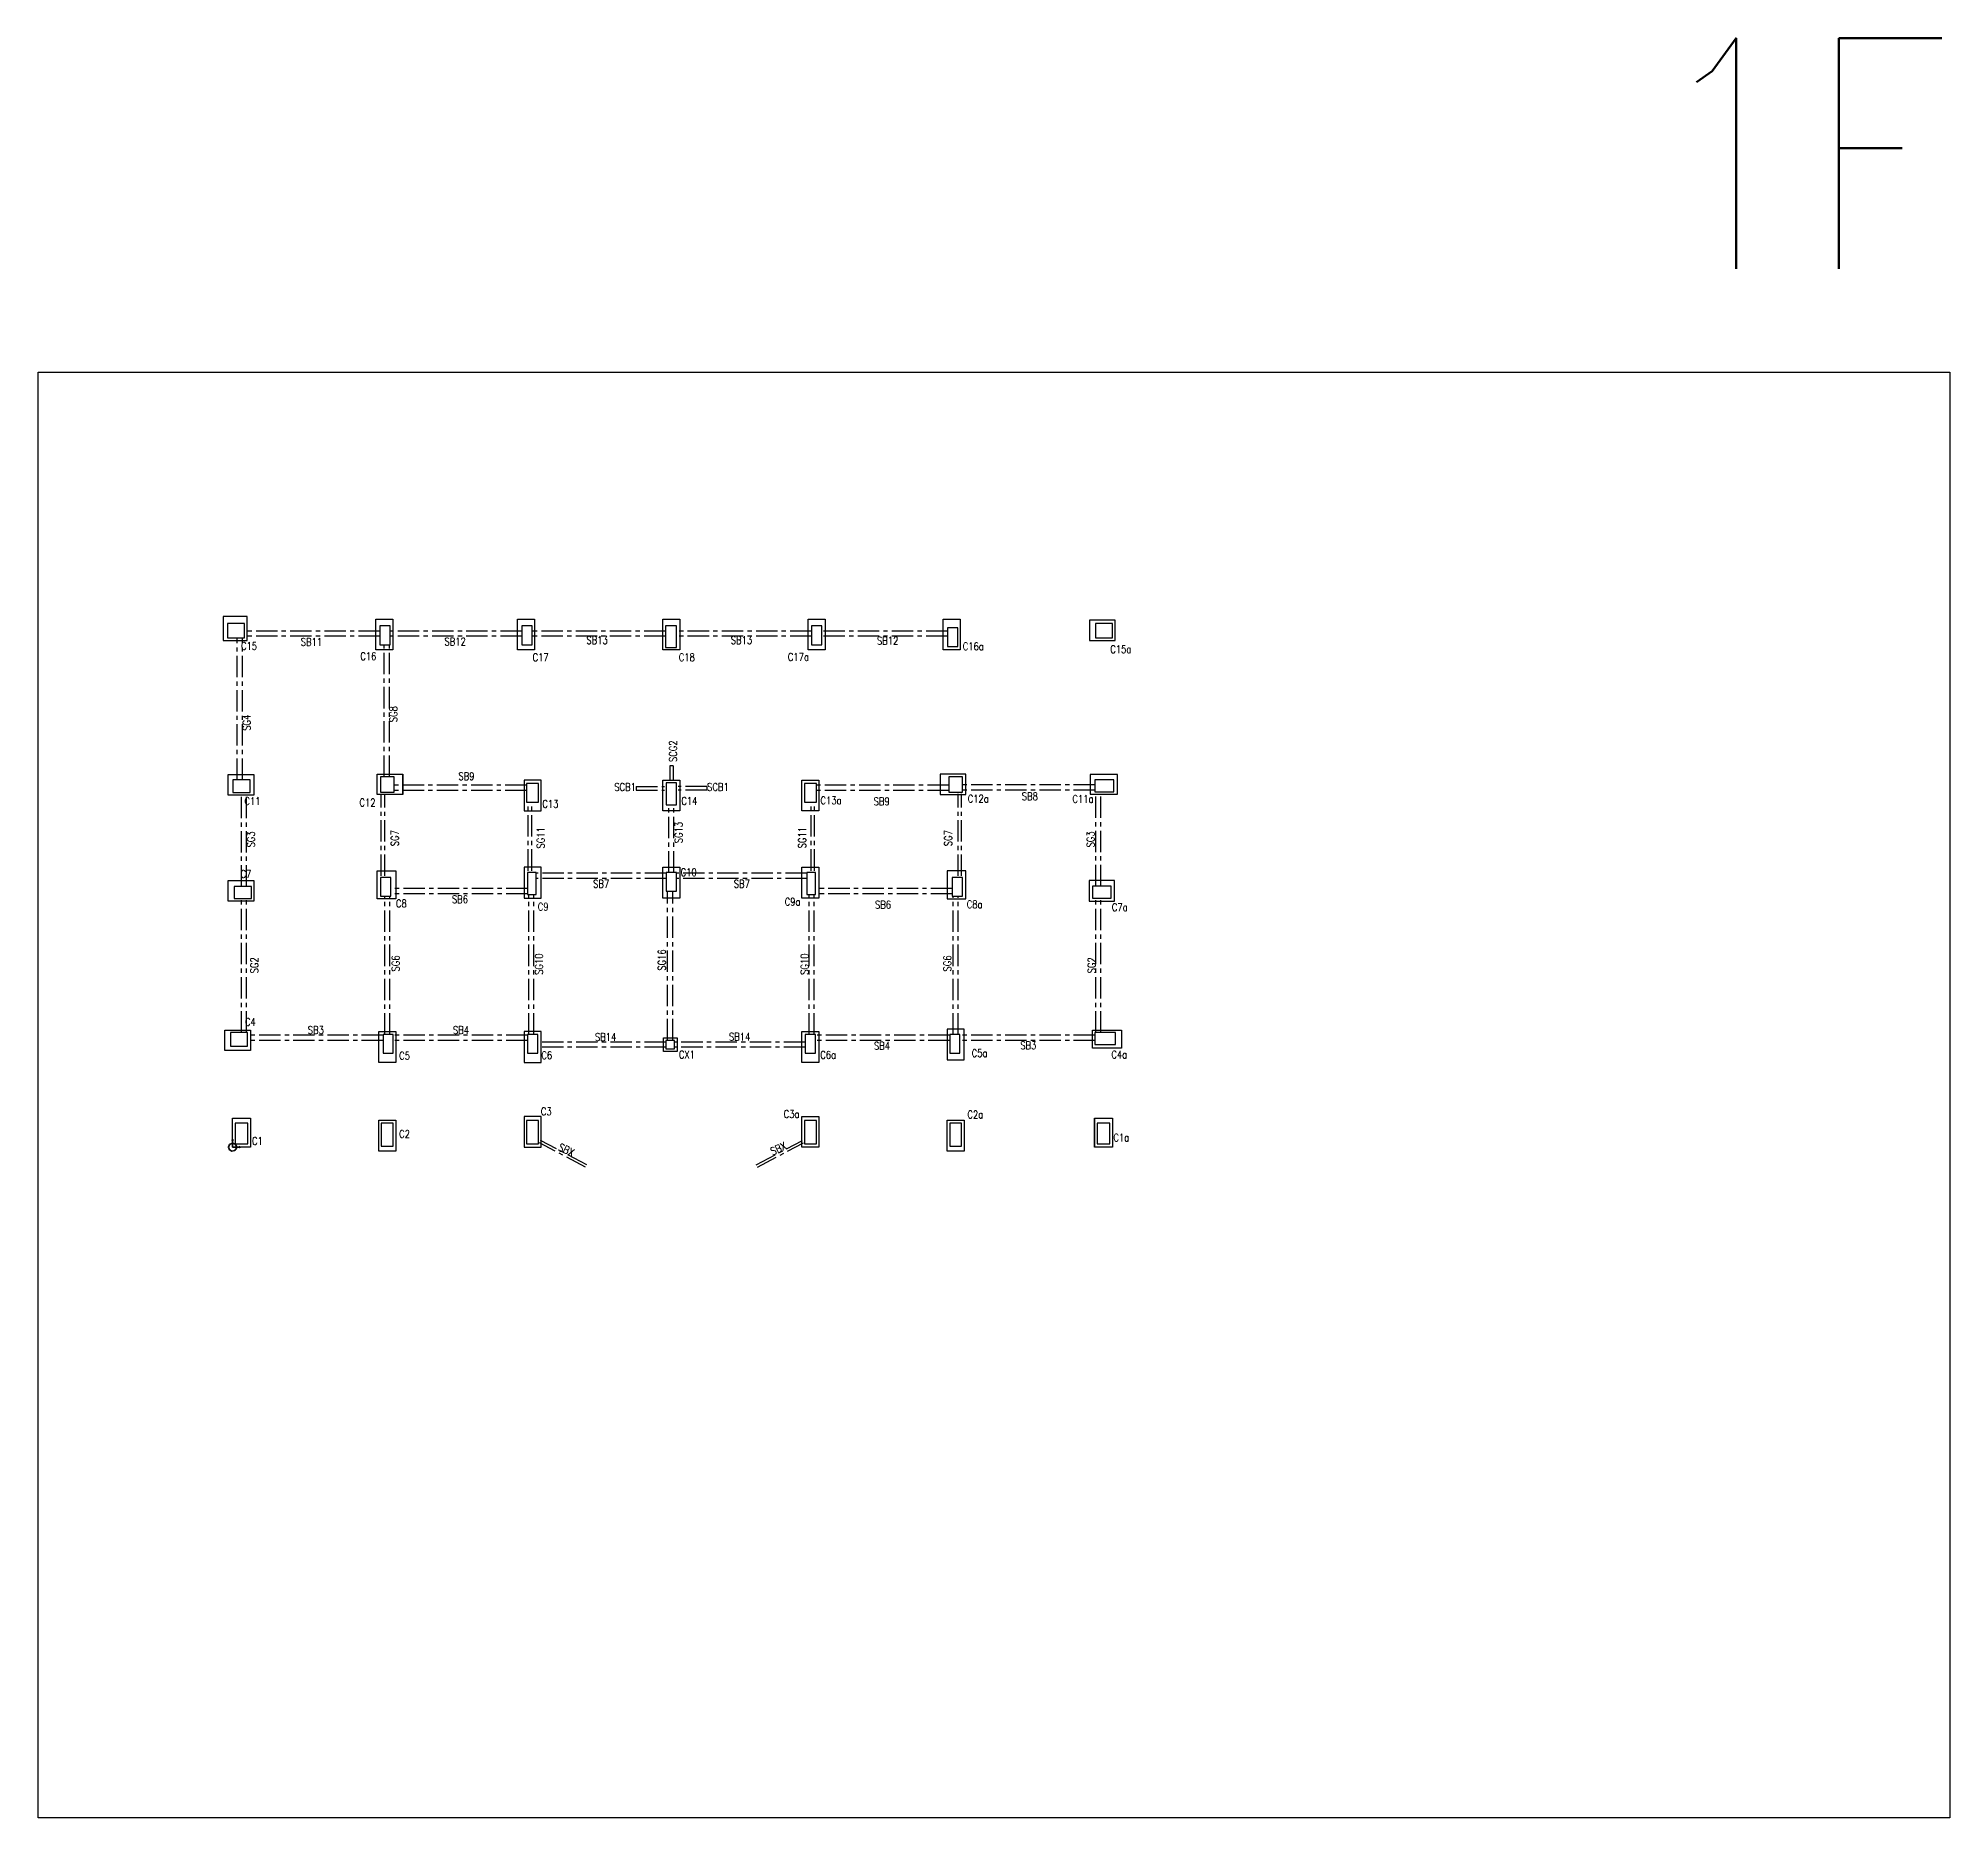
# Model space of a CAD drawing. Header units: millimetres. Extents: x 79095 to 169372, y 0 to 10446.
# Drawn here: x 79095 to 90277, y 0 to 10415 of the extents above; entities that cross this region are included whole.
import ezdxf
from ezdxf.enums import TextEntityAlignment as Align

# ---------------------------------------------------------------- set-up
doc = ezdxf.new("R2010")
doc.units = ezdxf.units.MM
doc.header["$LTSCALE"] = 100
doc.header["$MEASUREMENT"] = 0
doc.linetypes.add('CENTER', pattern=[2, 1.25, -0.25, 0.25, -0.25])
for name, color, linetype in [('TC-COLUMN', 1, 'Continuous'), ('TC-TB', 2, 'Continuous'), ('TC-TC', 4, 'Continuous'), ('TC-鋼柱', 11, 'Continuous')]:
    doc.layers.add(name, color=color, linetype=linetype)
doc.layers.add('TC-鋼粱', color=183, linetype='CENTER', plot=False)
doc.styles.add('TXT', font='TXT.shx', dxfattribs={"width": 0.8, "bigfont": 'ae.shx'})

msp = doc.modelspace()

# ---------------------------------------------------------------- texts
at = {"layer": 'Defpoints', "style": 'TXT', "width": 0.8}
msp.add_text('1F', height=1350, dxfattribs=at).set_placement((90277, 8660), align=Align.BOTTOM_RIGHT)
at = {"layer": 'TC-TB', "style": 'TXT', "width": 0.8}
for s, p in [('SB11', (80693, 6882)), ('SB12', (81534, 6884)), ('SB13', (82364, 6892)), ('SB13', (83209, 6892)), ('SB12', (84064, 6889)), ('SB9', (81600, 6096, 0)), ('SCB1', (82528, 6033)), ('SCB1', (83071, 6033)), ('SB9', (84029, 5949, 0)), ('SB8', (84896, 5978, 0)), ('SB7', (82388, 5466, 0)), ('SB7', (83211, 5466, 0)), ('SB6', (81562, 5376)), ('SB6', (84037, 5344)), ('SB3', (80719, 4610)), ('SB4', (81568, 4610)), ('SB14', (82414, 4570, 0)), ('SB14', (83198, 4571, 0)), ('SB4', (84031, 4518)), ('SB3', (84887, 4521))]:
    msp.add_text(s, height=45, dxfattribs=at).set_placement(p, align=Align.MIDDLE_CENTER)
for s, rotation, p in [('SG8', 90, (81173, 6459)), ('SG4', 90, (80314, 6409)), ('SCG2', 90, (82809, 6242)), ('SG13', 90, (82841, 5766)), ('SG3', 90, (80339, 5726)), ('SG7', 90, (81181, 5733, 0)), ('SG11', 90, (82035, 5735, 0)), ('SG11', 90, (83564, 5736, 0)), ('SG7', 90, (84418, 5733, 0)), ('SG3', 90, (85251, 5726)), ('SG6', 90, (81186, 5000)), ('SG10', 90, (82024, 4996)), ('SG16', 90, (82743, 5020, 0)), ('SG10', 90, (83578, 4996)), ('SG6', 90, (84414, 5000)), ('SG2', 90, (80359, 4989)), ('SG2', 90, (85257, 4989)), ('SBX', 335.4679, (82185, 3909, 0)), ('SBX', 24.5321, (83425, 3917, 0))]:
    msp.add_text(s, height=45, rotation=rotation, dxfattribs=at).set_placement(p, align=Align.MIDDLE_CENTER)
at = {"layer": 'TC-TC', "style": 'TXT', "width": 0.8}
for s, p in [('C15', (80328, 6858)), ('C16a', (84565, 6856)), ('C15a', (85428, 6839)), ('C16', (81026, 6798)), ('C17', (82034, 6792)), ('C18', (82889, 6792)), ('C17a', (83542, 6794)), ('C11', (80348, 5950)), ('C12', (81021, 5942, 0)), ('C13', (82091, 5934, 0)), ('C14', (82904, 5951)), ('C13a', (83733, 5954, 0)), ('C12a', (84594, 5964, 0)), ('C11a', (85207, 5963)), ('C7', (80310, 5524)), ('C10', (82900, 5534)), ('C8', (81219, 5351, 0)), ('C9a', (83508, 5361)), ('C8a', (84573, 5346, 0)), ('C9', (82049, 5332)), ('C7a', (85422, 5329)), ('C4', (80336, 4658)), ('C5', (81238, 4460)), ('C6', (82070, 4463)), ('CX1', (82890, 4467)), ('C6a', (83716, 4465)), ('C5a', (84602, 4475)), ('C4a', (85419, 4467)), ('C3', (82067, 4134)), ('C3a', (83502, 4119)), ('C2a', (84577, 4116)), ('C1', (80377, 3961)), ('C2', (81238, 4002)), ('C1a', (85431, 3981))]:
    msp.add_text(s, height=45, dxfattribs=at).set_placement(p, align=Align.MIDDLE_CENTER)

# ---------------------------------------------------------------- blocks, each defined once
blk = doc.blocks.new('origin')
at = {"color": 3, "lineweight": 35}
blk.add_line((0, 0), (0, 39), dxfattribs=at)
at = {"color": 1, "lineweight": 35}
blk.add_line((0, 0), (39, 0), dxfattribs=at)
at = {"color": 7, "lineweight": 35, "true_color": 0xffffff}
blk.add_lwpolyline([(0, 24), (-18, 15), (-24, 0), (-18, -15), (-4, -23), (13, -19), (22, -7), (23, 6), (15, 18), (0, 24)], dxfattribs=at)
at = {"color": 3, "lineweight": 35}
blk.add_lwpolyline([(0, 44), (-3, 39), (3, 39)], close=True, dxfattribs=at)
at = {"color": 1, "lineweight": 35}
blk.add_lwpolyline([(44, 0), (39, 3), (39, -3)], close=True, dxfattribs=at)

# ---------------------------------------------------------------- linework, layer by layer
at = {"layer": 'Defpoints'}
msp.add_lwpolyline([(79095, 0), (79095, 8460), (90277, 8460), (90277, 0), (79095, 0)], dxfattribs=at)
at = {"layer": 'TC-COLUMN'}
for points in [[(80177, 6890), (80317, 6890), (80317, 7030), (80177, 7030)], [(81169, 7015), (81169, 6835), (81069, 6835), (81069, 7015), (81169, 7015)], [(81999, 7015), (81999, 6835), (81899, 6835), (81899, 7015), (81999, 7015)], [(82849, 7015), (82849, 6835), (82749, 6835), (82749, 7015), (82849, 7015)], [(83699, 7015), (83699, 6835), (83599, 6835), (83599, 7015), (83699, 7015)], [(84489, 7015), (84489, 6835), (84389, 6835), (84389, 7015), (84489, 7015)], [(85245, 7010), (85245, 6890), (85395, 6890), (85395, 7010), (85245, 7010)], [(80357, 6105), (80357, 5985), (80207, 5985), (80207, 6105), (80357, 6105)], [(81227, 5988), (81077, 5988), (81077, 6108), (81227, 6108)], [(81227, 6108), (81227, 5988)], [(81937, 6073), (81937, 5893), (82037, 5893), (82037, 6073), (81937, 6073)], [(82849, 6073), (82849, 5893), (82749, 5893), (82749, 6073), (82849, 6073)], [(83662, 6073), (83662, 5893), (83562, 5893), (83562, 6073), (83662, 6073)], [(84372, 6108), (84372, 5988), (84522, 5988), (84522, 6108), (84372, 6108)], [(85249, 5990), (85409, 5990), (85409, 6105), (85249, 6105)], [(80357, 5485), (80357, 5365), (80207, 5365), (80207, 5485), (80357, 5485)], [(81187, 5543), (81187, 5378), (81077, 5378), (81077, 5543), (81187, 5543)], [(81937, 5563), (81937, 5383), (82037, 5383), (82037, 5563), (81937, 5563)], [(82849, 5563), (82849, 5383), (82749, 5383), (82749, 5563), (82849, 5563)], [(83662, 5563), (83662, 5383), (83562, 5383), (83562, 5563), (83662, 5563)], [(84412, 5543), (84412, 5378), (84522, 5378), (84522, 5543), (84412, 5543)], [(85242, 5485), (85242, 5365), (85392, 5365), (85392, 5485), (85242, 5485)], [(80337, 4610), (80337, 4490), (80187, 4490), (80187, 4610), (80337, 4610)], [(81187, 4601), (81187, 4421), (81087, 4421), (81087, 4601), (81187, 4601)], [(82037, 4421), (82037, 4601), (81937, 4601), (81937, 4421)], [(83562, 4421), (83562, 4601), (83662, 4601), (83662, 4421)], [(84412, 4616), (84412, 4436), (84512, 4436), (84512, 4616), (84412, 4616)], [(85262, 4505), (85262, 4610), (85432, 4610), (85432, 4505), (85262, 4505)], [(82752, 4565), (82832, 4565), (82832, 4485), (82752, 4485), (82752, 4565)], [(80337, 3925), (80232, 3925), (80232, 4095), (80337, 4095), (80337, 3925)], [(81187, 4082), (81187, 3902), (81087, 3902), (81087, 4082), (81187, 4082)], [(82037, 3925), (82037, 4105), (81937, 4105), (81937, 3925)], [(83562, 3925), (83562, 4105), (83662, 4105), (83662, 3925)], [(84412, 3902), (84412, 4082), (84512, 4082), (84512, 3902)], [(85274, 3925), (85274, 4095)], [(85274, 4095), (85379, 4095), (85379, 3925), (85274, 3925)]]:
    msp.add_lwpolyline(points, close=True, dxfattribs=at)
at = {"layer": 'TC-鋼柱'}
for points in [[(80202, 6905), (80302, 6905), (80302, 6990), (80202, 6990)], [(81094, 6975), (81094, 6865), (81154, 6865), (81154, 6975)], [(81924, 6975), (81924, 6865), (81984, 6865), (81984, 6975)], [(82764, 6975), (82764, 6850), (82829, 6850), (82829, 6975)], [(83619, 6975), (83619, 6865), (83679, 6865), (83679, 6975)], [(84414, 6965), (84414, 6855), (84474, 6855), (84474, 6965)], [(85280, 6905), (85380, 6905), (85380, 6990), (85280, 6990)], [(80234, 6000), (80334, 6000), (80334, 6075), (80234, 6075)], [(81097, 6003), (81177, 6003), (81177, 6093), (81097, 6093)], [(82022, 5943), (82022, 6053), (81952, 6053), (81952, 5943)], [(82769, 5928), (82829, 5928), (82829, 6058), (82769, 6058)], [(83647, 5943), (83647, 6053), (83577, 6053), (83577, 5943)], [(84422, 6003), (84502, 6003), (84502, 6093), (84422, 6093)], [(85277, 6005), (85387, 6005), (85387, 6075), (85277, 6075)], [(81097, 5503), (81097, 5393), (81157, 5393), (81157, 5503)], [(82769, 5533), (82769, 5423), (82829, 5423), (82829, 5533)], [(84442, 5503), (84442, 5393), (84502, 5393), (84502, 5503)], [(80242, 5380), (80342, 5380), (80342, 5450), (80242, 5450)], [(85262, 5382), (85372, 5382), (85372, 5452), (85262, 5452)], [(80219, 4515), (80319, 4515), (80319, 4595), (80219, 4595)], [(81112, 4585), (81112, 4475), (81172, 4475), (81172, 4585)], [(81957, 4585), (81957, 4475), (82017, 4475), (82017, 4585)], [(83582, 4585), (83582, 4475), (83642, 4475), (83642, 4585)], [(84427, 4585), (84427, 4475), (84487, 4475), (84487, 4585)], [(85277, 4525), (85397, 4525), (85397, 4595), (85277, 4595)], [(82767, 4500), (82817, 4500), (82817, 4550), (82767, 4550)], [(80247, 3945), (80322, 3945), (80322, 4065), (80247, 4065)], [(81102, 3930), (81172, 3930), (81172, 4065), (81102, 4065)], [(81952, 3945), (82022, 3945), (82022, 4080), (81952, 4080)], [(83577, 3945), (83647, 3945), (83647, 4080), (83577, 4080)], [(84427, 3930), (84497, 3930), (84497, 4065), (84427, 4065)], [(85289, 3945), (85364, 3945), (85364, 4065), (85289, 4065)]]:
    msp.add_lwpolyline(points, close=True, dxfattribs=at)
at = {"layer": 'TC-鋼柱', "elevation": 0}
for points in [[(81957, 5403), (82007, 5403), (82007, 5533), (81957, 5533)], [(83592, 5403), (83642, 5403), (83642, 5533), (83592, 5533)]]:
    msp.add_lwpolyline(points, close=True, dxfattribs=at)
at = {"layer": 'TC-鋼粱'}
for p, q in [((81094, 6945), (80302, 6945)), ((81924, 6945), (81154, 6945)), ((82764, 6945), (81984, 6945)), ((83619, 6945), (82829, 6945)), ((84414, 6945), (83679, 6945)), ((80259, 6075), (80259, 6905)), ((80289, 6075), (80289, 6905)), ((81094, 6915), (80302, 6915)), ((81119, 6093), (81119, 6865)), ((81149, 6093), (81149, 6865)), ((81924, 6915), (81154, 6915)), ((82764, 6915), (81984, 6915)), ((83619, 6915), (82829, 6915)), ((84414, 6915), (83679, 6915)), ((82809, 6156), (82789, 6156)), ((82789, 6156), (82789, 6068)), ((82809, 6156), (82809, 6068)), ((81952, 6043), (81177, 6043)), ((84422, 6043), (83647, 6043)), ((85277, 6045), (84502, 6045)), ((80284, 5450), (80284, 6000)), ((80314, 5450), (80314, 6000)), ((81102, 5513), (81102, 5993)), ((81122, 5513), (81122, 5993)), ((81952, 6013), (81177, 6013)), ((81962, 5543), (81962, 5933)), ((81982, 5543), (81982, 5933)), ((82593, 6035), (82593, 6015)), ((82593, 6035), (82759, 6035)), ((82593, 6015), (82759, 6015)), ((82784, 5533), (82784, 5928)), ((82814, 5533), (82814, 5928)), ((83006, 6035), (82839, 6035)), ((83006, 6015), (82839, 6015)), ((83006, 6035), (83006, 6015)), ((83617, 5543), (83617, 5933)), ((83637, 5543), (83637, 5933)), ((84422, 6013), (83647, 6013)), ((84477, 5513, 0), (84477, 5993, 0)), ((84497, 5513, 0), (84497, 5993, 0)), ((85277, 6015), (84502, 6015)), ((85282, 5452), (85282, 6005)), ((85312, 5452), (85312, 6005)), ((82769, 5528, 0), (82007, 5528, 0)), ((82769, 5498, 0), (82007, 5498, 0)), ((83592, 5528), (82829, 5528)), ((83592, 5498), (82829, 5498)), ((80284, 4595), (80284, 5380)), ((80314, 4595), (80314, 5380)), ((81122, 4585), (81122, 5393)), ((81152, 4585), (81152, 5393)), ((81957, 5438, 0), (81157, 5438, 0)), ((81957, 5408, 0), (81157, 5408, 0)), ((81964, 4585, 0), (81964, 5403, 0)), ((81994, 4585, 0), (81994, 5403, 0)), ((82777, 4550), (82777, 5423)), ((82807, 4550), (82807, 5423)), ((83604, 4585), (83604, 5403)), ((83634, 4585), (83634, 5403)), ((84442, 5438, 0), (83642, 5438, 0)), ((84442, 5408, 0), (83642, 5408, 0)), ((84447, 4585), (84447, 5393)), ((84477, 4585), (84477, 5393)), ((85282, 4595), (85282, 5382)), ((85312, 4595), (85312, 5382)), ((81112, 4580), (80319, 4580)), ((81112, 4550), (80319, 4550)), ((81957, 4580), (81172, 4580)), ((81957, 4550), (81172, 4550)), ((82767, 4540), (82017, 4540)), ((82767, 4510), (82017, 4510)), ((83582, 4540), (82817, 4540)), ((83582, 4510), (82817, 4510)), ((84427, 4580), (83642, 4580)), ((84427, 4550), (83642, 4550)), ((85277, 4580), (84487, 4580)), ((85277, 4550), (84487, 4550)), ((82297, 3808), (82027, 3950)), ((82304, 3822), (82034, 3963)), ((83295, 3822), (83565, 3963)), ((83302, 3808), (83572, 3950))]:
    msp.add_line(p, q, dxfattribs=at)

# ---------------------------------------------------------------- block references
msp.add_blockref('origin', (80232, 3925))

msp.set_redraw_order([(e.dxf.handle, doc.entitydb.next_handle()) for e in msp.query("TEXT MTEXT ATTDEF DIMENSION ARC_DIMENSION")])  # texts and dimensions are drawn at this point

doc.saveas('drawing.dxf')
